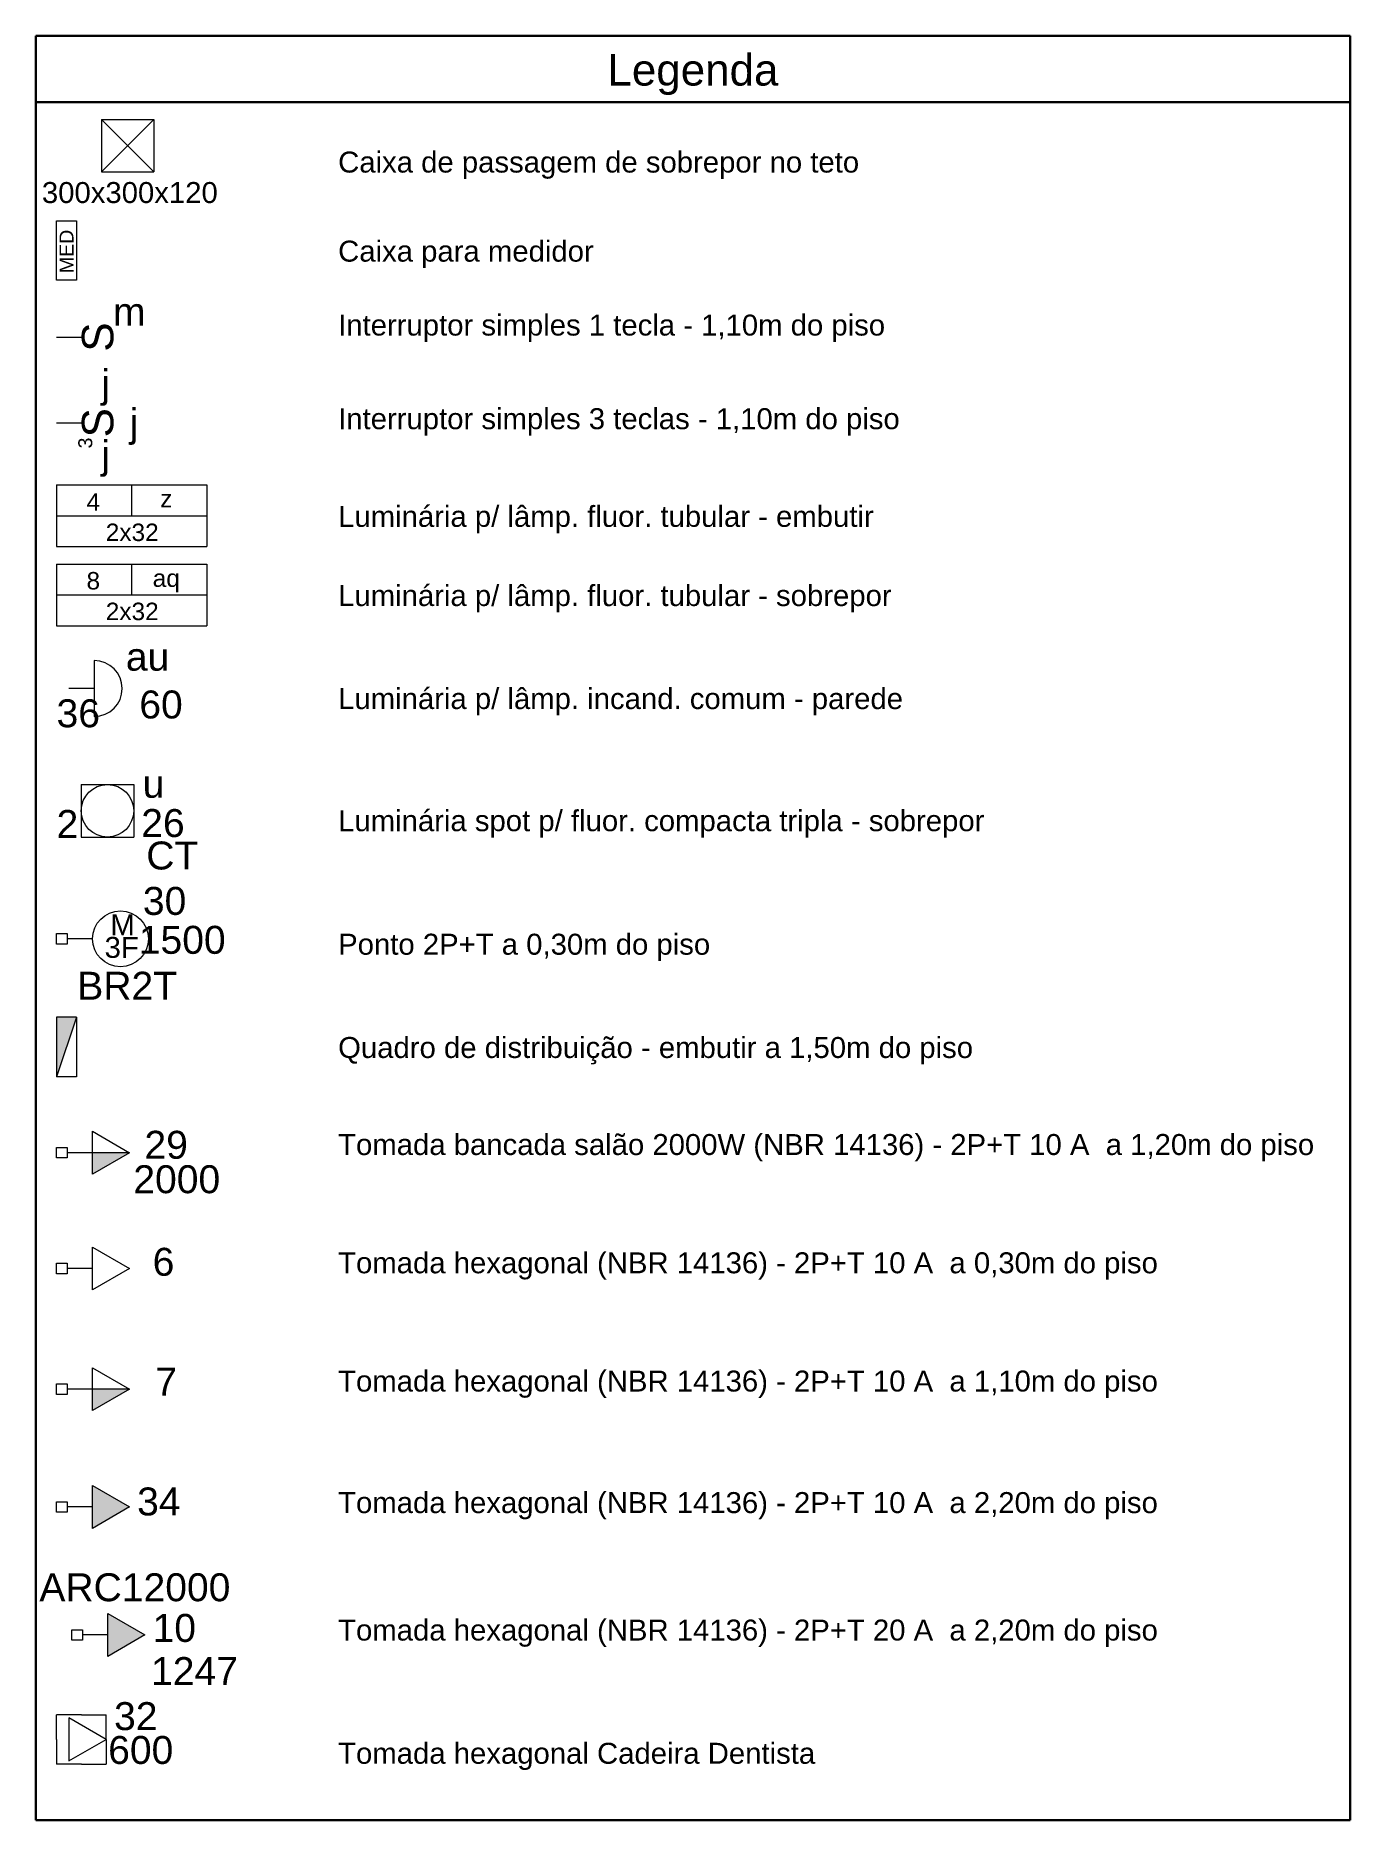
# Model space of a CAD drawing. Header units: millimetres. Extents: x -130 to 1399, y -90 to 1288.
# Drawn here: x 1385.56 to 1398.84, y 1264.49 to 1282.53 of the extents above; entities that cross this region are included whole.
import ezdxf

# ---------------------------------------------------------------- set-up
doc = ezdxf.new("R2010")
doc.units = ezdxf.units.MM
doc.header["$LTSCALE"] = 0.01
for name, color, linetype, lineweight in [('DI-Linhas do quadro', 1, 'Continuous', 30), ('DI-Textos do quadro', 7, 'Continuous', 20), ('DI-Título do quadro', 1, 'Continuous', 30), ('P-SIMBOL', 5, 'Continuous', 5)]:
    doc.layers.add(name, color=color, linetype=linetype, lineweight=lineweight)
doc.styles.add('ARIAL', font='arial.ttf')

msp = doc.modelspace()

# ---------------------------------------------------------------- texts
at = {"layer": 'DI-Textos do quadro', "char_height": 0.2118, "attachment_point": 7, "line_spacing_factor": 0.798, "style": 'ARIAL'}
for s, insert, width in [('Caixa de passagem de sobrepor no teto', (1388.619, 1281.079), 9.40392), ('Caixa para medidor', (1388.619, 1280.179), 4.57488), ('Interruptor simples 1 tecla - 1,10m do piso', (1388.619, 1279.432), 10.92888), ('Interruptor simples 3 teclas - 1,10m do piso', (1388.619, 1278.486), 11.18304), ('Luminária p/ lâmp. fluor. tubular - embutir', (1388.619, 1277.499), 10.92888), ('Luminária p/ lâmp. fluor. tubular - sobrepor', (1388.619, 1276.699), 11.18304), ('Luminária p/ lâmp. incand. comum - parede', (1388.619, 1275.658), 10.42056), ('Luminária spot p/ fluor. compacta tripla - sobrepor', (1388.619, 1274.424), 12.96216), ('Ponto 2P+T a 0,30m do piso', (1388.619, 1273.176), 6.60816), ('Quadro de distribuição - embutir a 1,50m do piso', (1388.619, 1272.131), 12.19968), ('Tomada bancada salão 2000W (NBR 14136) - 2P+T 10 A  a 1,20m do piso', (1388.619, 1271.152), 17.02872), ('Tomada hexagonal (NBR 14136) - 2P+T 10 A  a 0,30m do piso', (1388.619, 1269.957), 14.48712), ('Tomada hexagonal (NBR 14136) - 2P+T 10 A  a 1,10m do piso', (1388.619, 1268.762), 14.48712), ('Tomada hexagonal (NBR 14136) - 2P+T 10 A  a 2,20m do piso', (1388.619, 1267.534), 14.48712), ('Tomada hexagonal (NBR 14136) - 2P+T 20 A  a 2,20m do piso', (1388.619, 1266.246), 14.48712), ('Tomada hexagonal Cadeira Dentista', (1388.619, 1265.001), 8.38728)]:
    msp.add_mtext(s, dxfattribs=dict(at, insert=insert, width=width))
at = {"layer": 'DI-Título do quadro', "insert": (1392.203, 1281.926), "char_height": 0.3177, "width": 2.66868, "attachment_point": 8, "line_spacing_factor": 0.798, "style": 'ARIAL'}
msp.add_mtext('Legenda', dxfattribs=at)
at = {"layer": 'P-SIMBOL', "line_spacing_factor": 0.798, "style": 'ARIAL'}
for s, insert, char_height, width, attachment_point in [('300x300x120', (1386.515, 1280.832), 0.2118, 2.79576, 8), ('m', (1386.509, 1279.596), 0.282, 0.33888, 8), ('j', (1386.271, 1278.786), 0.282, 0.33888, 8), ('j', (1386.558, 1278.391), 0.282, 0.33888, 8), ('j', (1386.271, 1278.069), 0.282, 0.33888, 8), ('4', (1386.146, 1277.727), 0.176, 0.2118, 8), ('z', (1386.883, 1277.761), 0.176, 0.2118, 8), ('2x32', (1386.539, 1277.417), 0.1765, 0.8472, 8), ('8', (1386.146, 1276.928), 0.176, 0.2118, 8), ('aq', (1386.883, 1276.903), 0.1765, 0.4236, 8), ('2x32', (1386.539, 1276.618), 0.1765, 0.8472, 8), ('au', (1386.694, 1276.106), 0.2824, 0.67776, 8), ('36', (1385.994, 1275.534), 0.2824, 0.67776, 8), ('60', (1386.83, 1275.623), 0.2824, 0.67776, 8), ('u', (1386.644, 1274.822), 0.282, 0.33888, 7), ('2', (1385.775, 1274.42), 0.282, 0.33888, 7), ('26', (1386.63, 1274.425), 0.2824, 0.67776, 7), ('CT', (1386.681, 1274.097), 0.2824, 0.67776, 7), ('30', (1386.866, 1273.638), 0.2824, 0.67776, 8), ('M', (1386.318, 1273.436), 0.212, 0.25416, 7), ('1500', (1387.044, 1273.245), 0.2824, 1.35552, 8), ('3F', (1386.26, 1273.205), 0.2118, 0.50832, 7), ('BR2T', (1386.488, 1272.785), 0.2824, 1.35552, 8), ('29', (1386.882, 1271.174), 0.2824, 0.67776, 8), ('2000', (1386.989, 1270.826), 0.2824, 1.35552, 8), ('6', (1386.855, 1269.992), 0.282, 0.33888, 8), ('7', (1386.882, 1268.784), 0.282, 0.33888, 8), ('34', (1386.808, 1267.57), 0.2824, 0.67776, 8), ('ARC12000', (1386.566, 1266.703), 0.2824, 2.71104, 8), ('10', (1386.964, 1266.292), 0.2824, 0.67776, 8), ('1247', (1387.168, 1265.86), 0.2824, 1.35552, 8), ('32', (1386.575, 1265.401), 0.2824, 0.67776, 8), ('600', (1386.625, 1265.059), 0.2824, 1.01664, 8)]:
    msp.add_mtext(s, dxfattribs=dict(at, insert=insert, char_height=char_height, width=width, attachment_point=attachment_point))
at = {"layer": 'P-SIMBOL', "rotation": 90.0002, "line_spacing_factor": 0.798, "style": 'ARIAL'}
for s, insert, char_height, width, attachment_point in [('MED', (1385.946, 1280.346), 0.1412, 0.50832, 8), ('S', (1386.353, 1279.629), 0.318, 0.38124, 9), ('S', (1386.353, 1278.763), 0.318, 0.38124, 9), ('3', (1386.137, 1278.465), 0.141, 0.16944, 9)]:
    msp.add_mtext(s, dxfattribs=dict(at, insert=insert, char_height=char_height, width=width, attachment_point=attachment_point))

# ---------------------------------------------------------------- hatches: boundary and pattern name
at = {"layer": 'P-SIMBOL', "linetype": 'Continuous'}
for points in [[(1385.975, 1272.608), (1385.775, 1272.608), (1385.775, 1272.007)], [(1386.137, 1271.239), (1386.512, 1271.239), (1386.137, 1271.023)], [(1386.137, 1268.85), (1386.512, 1268.85), (1386.137, 1268.634)], [(1386.137, 1267.443), (1386.512, 1267.66), (1386.137, 1267.876)], [(1386.292, 1266.149), (1386.667, 1266.366), (1386.292, 1266.582)]]:
    msp.add_hatch(color=256, dxfattribs=at).paths.add_polyline_path(points)

# ---------------------------------------------------------------- linework, layer by layer
at = {"layer": 'DI-Linhas do quadro', "linetype": 'Continuous'}
for p, q in [((1385.564, 1282.526), (1398.843, 1282.526)), ((1385.564, 1282.526), (1385.564, 1264.494)), ((1398.843, 1282.526), (1398.843, 1264.494)), ((1385.564, 1281.855), (1398.843, 1281.855)), ((1385.564, 1264.494), (1398.843, 1264.494))]:
    msp.add_line(p, q, dxfattribs=at)
at = {"layer": 'P-SIMBOL'}
for p, q in [((1386.229, 1281.679), (1386.759, 1281.679)), ((1386.229, 1281.679), (1386.229, 1281.149)), ((1386.229, 1281.679), (1386.759, 1281.149)), ((1386.759, 1281.679), (1386.229, 1281.149)), ((1386.759, 1281.679), (1386.759, 1281.149)), ((1386.229, 1281.149), (1386.759, 1281.149)), ((1386.032, 1279.476), (1385.775, 1279.476)), ((1386.032, 1278.61), (1385.775, 1278.61)), ((1385.775, 1277.986), (1385.775, 1277.363)), ((1385.775, 1277.986), (1387.292, 1277.986)), ((1386.534, 1277.675), (1386.534, 1277.986)), ((1387.292, 1277.986), (1387.292, 1277.363)), ((1385.775, 1277.675), (1387.292, 1277.675)), ((1385.775, 1277.363), (1387.292, 1277.363)), ((1385.775, 1277.187), (1385.775, 1276.564)), ((1385.775, 1277.187), (1387.292, 1277.187)), ((1386.534, 1276.876), (1386.534, 1277.187)), ((1387.292, 1277.187), (1387.292, 1276.564)), ((1385.775, 1276.876), (1387.292, 1276.876)), ((1385.775, 1276.564), (1387.292, 1276.564)), ((1386.156, 1276.212), (1386.156, 1275.647)), ((1386.156, 1275.929), (1385.899, 1275.929)), ((1386.024, 1274.959), (1386.554, 1274.959)), ((1386.024, 1274.959), (1386.024, 1274.429)), ((1386.554, 1274.959), (1386.554, 1274.429)), ((1386.024, 1274.429), (1386.554, 1274.429)), ((1385.775, 1273.347), (1385.775, 1273.453)), ((1385.775, 1273.453), (1385.881, 1273.453)), ((1385.881, 1273.453), (1385.881, 1273.347)), ((1385.881, 1273.347), (1385.775, 1273.347)), ((1386.138, 1273.4), (1385.881, 1273.4)), ((1385.975, 1272.608), (1385.775, 1272.608)), ((1385.775, 1272.608), (1385.775, 1272.007)), ((1385.975, 1272.608), (1385.775, 1272.007)), ((1385.975, 1272.608), (1385.975, 1272.007)), ((1385.975, 1272.007), (1385.775, 1272.007)), ((1386.137, 1271.456), (1386.512, 1271.239)), ((1386.137, 1271.023), (1386.137, 1271.456)), ((1385.775, 1271.186), (1385.775, 1271.292)), ((1385.775, 1271.292), (1385.881, 1271.292)), ((1385.881, 1271.292), (1385.881, 1271.186)), ((1385.881, 1271.186), (1385.775, 1271.186)), ((1386.137, 1271.239), (1385.881, 1271.239)), ((1386.512, 1271.239), (1386.137, 1271.239)), ((1386.512, 1271.239), (1386.137, 1271.023)), ((1386.137, 1270.286), (1386.512, 1270.07)), ((1386.137, 1269.853), (1386.137, 1270.286)), ((1385.775, 1270.016), (1385.775, 1270.123)), ((1385.775, 1270.123), (1385.881, 1270.123)), ((1385.881, 1270.016), (1385.775, 1270.016)), ((1385.881, 1270.123), (1385.881, 1270.016)), ((1386.137, 1270.07), (1385.881, 1270.07)), ((1386.512, 1270.07), (1386.137, 1269.853)), ((1386.137, 1269.067), (1386.512, 1268.85)), ((1386.137, 1268.634), (1386.137, 1269.067)), ((1385.775, 1268.797), (1385.775, 1268.903)), ((1385.775, 1268.903), (1385.881, 1268.903)), ((1385.881, 1268.797), (1385.775, 1268.797)), ((1385.881, 1268.903), (1385.881, 1268.797)), ((1386.137, 1268.85), (1385.881, 1268.85)), ((1386.512, 1268.85), (1386.137, 1268.85)), ((1386.512, 1268.85), (1386.137, 1268.634)), ((1386.137, 1267.443), (1386.137, 1267.876)), ((1386.137, 1267.876), (1386.512, 1267.66)), ((1385.775, 1267.607), (1385.775, 1267.713)), ((1385.775, 1267.713), (1385.881, 1267.713)), ((1385.881, 1267.713), (1385.881, 1267.607)), ((1385.881, 1267.607), (1385.775, 1267.607)), ((1386.137, 1267.66), (1385.881, 1267.66)), ((1386.512, 1267.66), (1386.137, 1267.443)), ((1386.292, 1266.582), (1386.667, 1266.366)), ((1386.292, 1266.149), (1386.292, 1266.582)), ((1385.93, 1266.313), (1385.93, 1266.419)), ((1385.93, 1266.419), (1386.036, 1266.419)), ((1386.036, 1266.419), (1386.036, 1266.313)), ((1386.036, 1266.313), (1385.93, 1266.313)), ((1386.292, 1266.366), (1386.036, 1266.366)), ((1386.667, 1266.366), (1386.292, 1266.149)), ((1385.775, 1265.311), (1385.775, 1265.561)), ((1386.025, 1265.561), (1385.775, 1265.561)), ((1385.9, 1265.528), (1385.9, 1265.095)), ((1386.275, 1265.311), (1385.9, 1265.528)), ((1386.025, 1265.561), (1386.275, 1265.561)), ((1386.275, 1265.311), (1386.275, 1265.561)), ((1385.775, 1265.311), (1385.775, 1265.061)), ((1385.9, 1265.095), (1386.275, 1265.311)), ((1386.275, 1265.311), (1386.275, 1265.061)), ((1386.025, 1265.061), (1385.775, 1265.061)), ((1386.025, 1265.061), (1386.275, 1265.061))]:
    msp.add_line(p, q, dxfattribs=at)
msp.add_lwpolyline([(1385.775, 1280.656), (1385.975, 1280.656), (1385.975, 1280.054), (1385.775, 1280.054), (1385.775, 1280.656)], dxfattribs=at)
for centre, radius in [((1386.289, 1274.694), 0.265), ((1386.42, 1273.4), 0.282)]:
    msp.add_circle(centre, radius, dxfattribs=at)
msp.add_arc((1386.156, 1275.929), 0.282, 270, 90, dxfattribs=at)

msp.set_redraw_order([(e.dxf.handle, doc.entitydb.next_handle()) for e in msp.query("TEXT MTEXT ATTDEF DIMENSION ARC_DIMENSION")])  # texts and dimensions are drawn at this point

doc.saveas('drawing.dxf')
